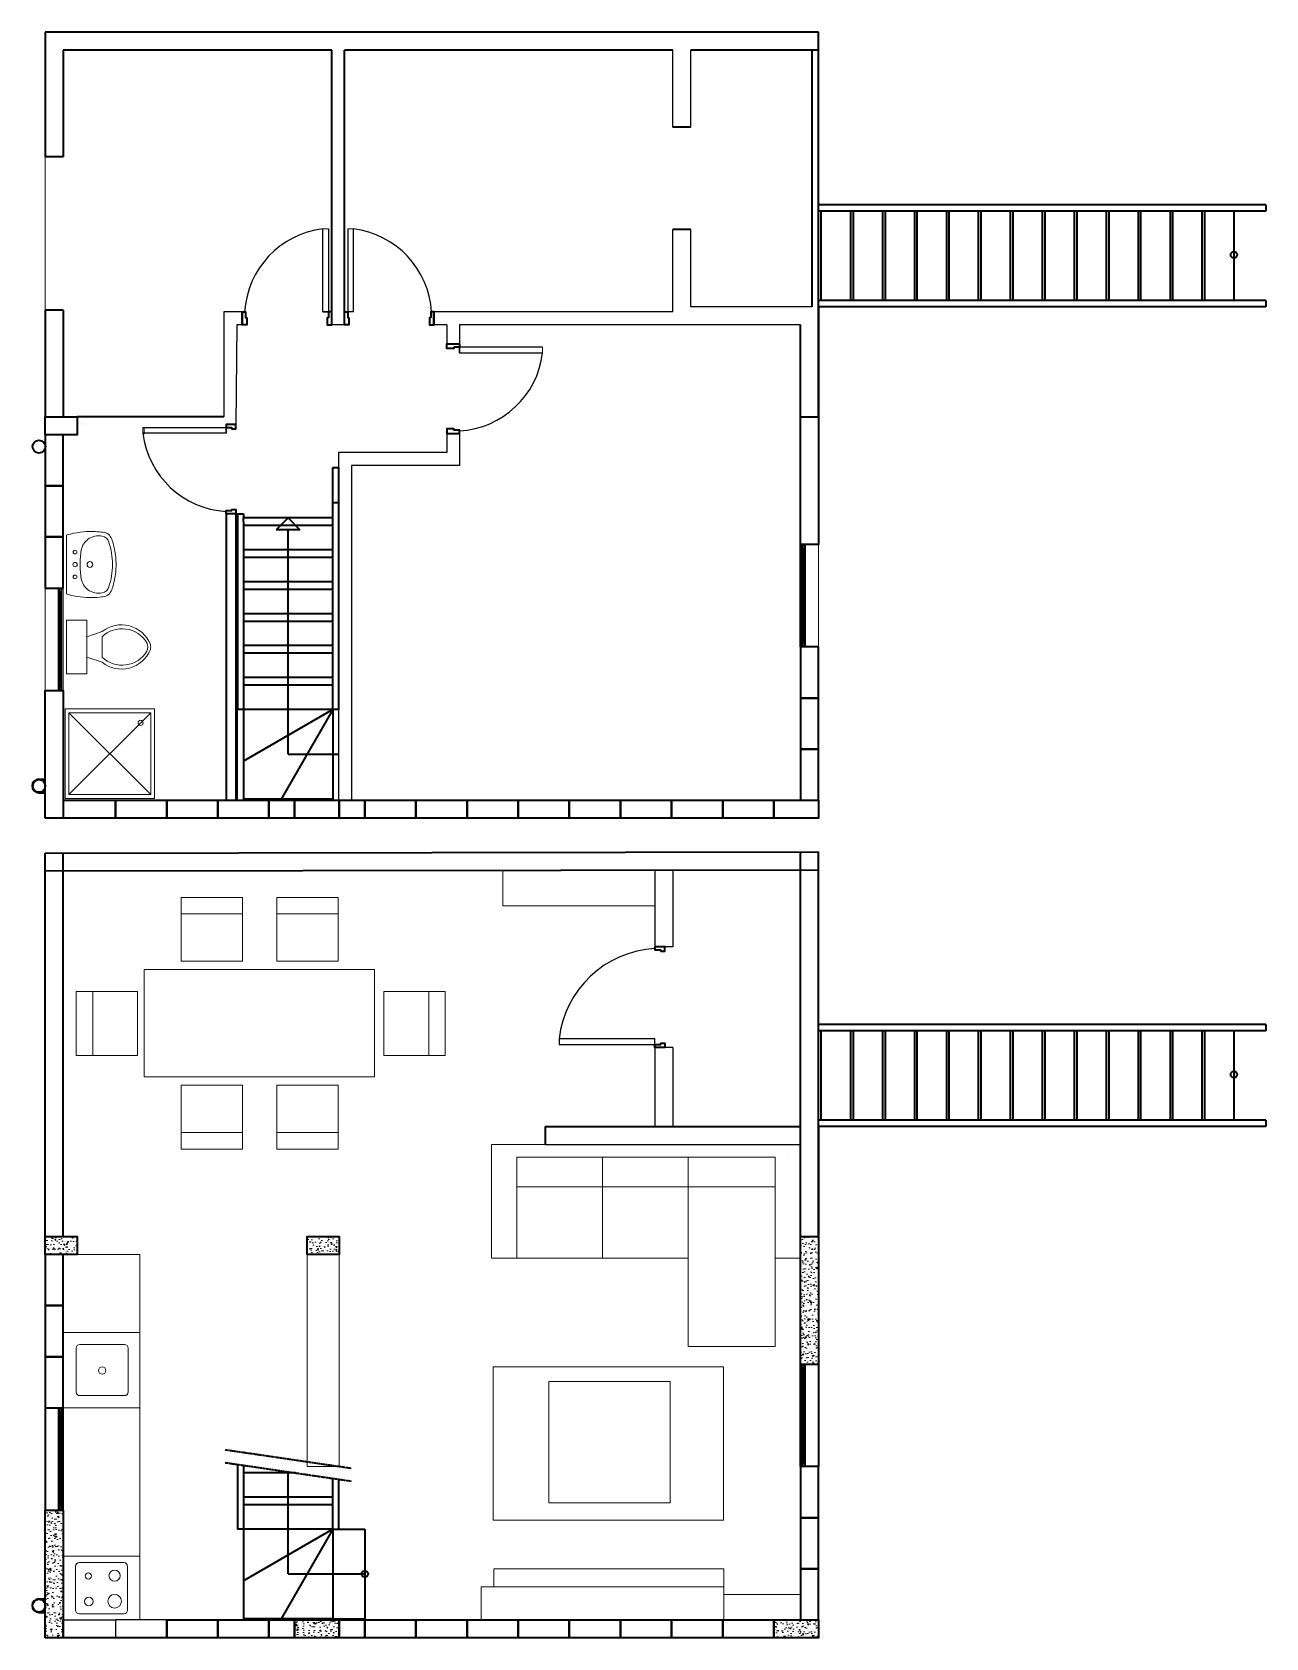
# Model space of a CAD drawing. Header units: inches. Extents: x -12916 to -2478, y -355 to 4961.
# Drawn here: x -3455 to -2490, y 2515 to 3772 of the extents above; entities that cross this region are included whole.
import ezdxf

# ---------------------------------------------------------------- set-up
doc = ezdxf.new("R2010")
doc.units = ezdxf.units.IN
doc.header["$MEASUREMENT"] = 0
doc.linetypes.add('HIDDEN', pattern=[0.375, 0.25, -0.125])
for name, color, linetype, lineweight in [('A-DOOR-FULL', 4, 'Continuous', 25), ('A-ELEV-PATT', 8, 'Continuous', 18), ('A-FLOR-LEVL', 7, 'Continuous', 35), ('A-FLOR-PATT', 8, 'Continuous', 18), ('A-FURN', 8, 'Continuous', 18), ('A-GLAZ-FULL', 4, 'Continuous', 25), ('A-WALL-FULL', 7, 'Continuous', 35), ('Muri', 7, 'Continuous', 25)]:
    doc.layers.add(name, color=color, linetype=linetype, lineweight=lineweight)
pattern_1 = [(140, (-11554.812, 5856.8), (0.796954, 9.1092334), [0.9525, -10.4775]), (85, (-11554.812, 5856.8), (-9.552832, -1.762141), [0.762, -8.382]), (190.451, (-11554.745, 5857.559), (-8.755834, 7.347125), [0.8095, -8.9045]), (136.1842, (-11557.352, 5856.8), (2.102116, 13.553952), [1.42875, -15.71625]), (186.6356, (-11557.176, 5857.929), (-12.371278, 11.870212), [1.21425, -13.35675]), (81.184, (-11557.352, 5856.8), (-12.371256, 11.87023), [1.143, -12.573]), (111, (-11556.717, 5858.07), (5.113276, 7.580744), [0.9525, -10.4775]), (56, (-11556.717, 5858.07), (-9.209398, 3.090101), [0.762, -8.382]), (161.4514, (-11556.2905, 5858.7015), (-4.096143, 10.6708245), [0.8095, -8.9045]), (127.5, (-11554.8116, 5856.7998), (-4.227752, 0.1544302), [0, -8.2804, 0, -8.509, 0, -8.41375]), (97.5, (-11554.8116, 5856.8), (-5.0090287, 3.3409831), [0, -4.8514, 0, -8.0899, 0, -3.20675]), (57.5, (-11554.8116, 5853.9677), (0.2864372, 6.7795298), [0, -3.175, 0, -9.906, 0, -13.1445]), (47.5, (-11554.8116, 5852.698), (-1.2713246, 7.406459), [0, -4.1275, 0, -6.5786, 0, -9.3345])]

msp = doc.modelspace()

# ---------------------------------------------------------------- hatches: boundary and pattern name
at = {"layer": 'A-FLOR-PATT'}
for points in [[(-2850.346, 3369.129), (-2850.096, 3369.129), (-2850.096, 3370.796), (-2852.721, 3370.796), (-2852.721, 3369.129), (-2852.471, 3369.129), (-2852.471, 3370.546), (-2850.346, 3370.546)], [(-3434.096, 3334.973), (-3434.346, 3334.973), (-3434.346, 3336.64), (-3431.721, 3336.64), (-3431.721, 3334.973), (-3431.971, 3334.973), (-3431.971, 3336.39), (-3434.096, 3336.39)], [(-3434.346, 3336.634), (-3431.721, 3336.634), (-3431.721, 3334.968), (-3431.971, 3334.968), (-3431.971, 3336.384), (-3434.096, 3336.384), (-3434.096, 3334.968), (-3434.346, 3334.968)], [(-3434.346, 3336.634), (-3431.721, 3336.634), (-3431.721, 3334.968), (-3431.971, 3334.968), (-3431.971, 3336.384), (-3434.096, 3336.384), (-3434.096, 3334.968), (-3434.346, 3334.968)], [(-3434.346, 3336.634), (-3431.721, 3336.634), (-3431.721, 3334.968), (-3431.971, 3334.968), (-3431.971, 3336.384), (-3434.096, 3336.384), (-3434.096, 3334.968), (-3434.346, 3334.968)], [(-2850.346, 3292.306), (-2850.096, 3292.306), (-2850.096, 3290.64), (-2852.721, 3290.64), (-2852.721, 3292.306), (-2852.471, 3292.306), (-2852.471, 3290.89), (-2850.346, 3290.89)], [(-3434.096, 3258.25), (-3434.346, 3258.25), (-3434.346, 3256.584), (-3431.721, 3256.584), (-3431.721, 3258.25), (-3431.971, 3258.25), (-3431.971, 3256.834), (-3434.096, 3256.834)], [(-3434.346, 3256.584), (-3431.721, 3256.584), (-3431.721, 3258.25), (-3431.971, 3258.25), (-3431.971, 3256.834), (-3434.096, 3256.834), (-3434.096, 3258.25), (-3434.346, 3258.25)], [(-3434.346, 3256.584), (-3431.721, 3256.584), (-3431.721, 3258.25), (-3431.971, 3258.25), (-3431.971, 3256.834), (-3434.096, 3256.834), (-3434.096, 3258.25), (-3434.346, 3258.25)], [(-3434.346, 3256.584), (-3431.721, 3256.584), (-3431.721, 3258.25), (-3431.971, 3258.25), (-3431.971, 3256.834), (-3434.096, 3256.834), (-3434.096, 3258.25), (-3434.346, 3258.25)], [(-2850.346, 2727.831), (-2850.096, 2727.831), (-2850.096, 2729.498), (-2852.721, 2729.498), (-2852.721, 2727.831), (-2852.471, 2727.831), (-2852.471, 2729.248), (-2850.346, 2729.248)], [(-3434.096, 2693.675), (-3434.346, 2693.675), (-3434.346, 2695.342), (-3431.721, 2695.342), (-3431.721, 2693.675), (-3431.971, 2693.675), (-3431.971, 2695.092), (-3434.096, 2695.092)], [(-3434.346, 2695.337), (-3431.721, 2695.337), (-3431.721, 2693.67), (-3431.971, 2693.67), (-3431.971, 2695.087), (-3434.096, 2695.087), (-3434.096, 2693.67), (-3434.346, 2693.67)], [(-3434.346, 2695.337), (-3431.721, 2695.337), (-3431.721, 2693.67), (-3431.971, 2693.67), (-3431.971, 2695.087), (-3434.096, 2695.087), (-3434.096, 2693.67), (-3434.346, 2693.67)], [(-3434.346, 2695.337), (-3431.721, 2695.337), (-3431.721, 2693.67), (-3431.971, 2693.67), (-3431.971, 2695.087), (-3434.096, 2695.087), (-3434.096, 2693.67), (-3434.346, 2693.67)], [(-2850.346, 2651.009), (-2850.096, 2651.009), (-2850.096, 2649.342), (-2852.721, 2649.342), (-2852.721, 2651.009), (-2852.471, 2651.009), (-2852.471, 2649.592), (-2850.346, 2649.592)], [(-3434.346, 2615.286), (-3431.721, 2615.286), (-3431.721, 2616.952), (-3431.971, 2616.952), (-3431.971, 2615.536), (-3434.096, 2615.536), (-3434.096, 2616.952), (-3434.346, 2616.952)], [(-3434.346, 2615.286), (-3431.721, 2615.286), (-3431.721, 2616.952), (-3431.971, 2616.952), (-3431.971, 2615.536), (-3434.096, 2615.536), (-3434.096, 2616.952), (-3434.346, 2616.952)], [(-3434.346, 2615.286), (-3431.721, 2615.286), (-3431.721, 2616.952), (-3431.971, 2616.952), (-3431.971, 2615.536), (-3434.096, 2615.536), (-3434.096, 2616.952), (-3434.346, 2616.952)], [(-3434.096, 2616.952), (-3434.346, 2616.952), (-3434.346, 2615.286), (-3431.721, 2615.286), (-3431.721, 2616.952), (-3431.971, 2616.952), (-3431.971, 2615.536), (-3434.096, 2615.536)]]:
    msp.add_hatch(color=256, dxfattribs=at).paths.add_polyline_path(points)
h = msp.add_hatch(dxfattribs=at)
h.set_pattern_fill('AR-CONC', color=256, scale=0.05, angle=90, style=0)
h.set_pattern_definition([(140, (-11554.812, 5856.3), (0.796954, 9.1092334), [0.9525, -10.4775]), (85, (-11554.812, 5856.3), (-9.552832, -1.762141), [0.762, -8.382]), (190.451, (-11554.745, 5857.059), (-8.755834, 7.347125), [0.8095, -8.9045]), (136.1842, (-11557.352, 5856.3), (2.102116, 13.553952), [1.42875, -15.71625]), (186.6356, (-11557.176, 5857.429), (-12.371278, 11.870212), [1.21425, -13.35675]), (81.184, (-11557.352, 5856.3), (-12.371256, 11.87023), [1.143, -12.573]), (111, (-11556.717, 5857.57), (5.113276, 7.580744), [0.9525, -10.4775]), (56, (-11556.717, 5857.57), (-9.209398, 3.090101), [0.762, -8.382]), (161.4514, (-11556.2905, 5858.2015), (-4.096143, 10.6708245), [0.8095, -8.9045]), (127.5, (-11554.8116, 5856.2998), (-4.227752, 0.1544302), [0, -8.2804, 0, -8.509, 0, -8.41375]), (97.5, (-11554.8116, 5856.3), (-5.0090287, 3.3409831), [0, -4.8514, 0, -8.0899, 0, -3.20675]), (57.5, (-11554.8116, 5853.4677), (0.2864372, 6.7795298), [0, -3.175, 0, -9.906, 0, -13.1445]), (47.5, (-11554.8116, 5852.198), (-1.2713246, 7.406459), [0, -4.1275, 0, -6.5786, 0, -9.3345])])
h.paths.add_polyline_path([(-3444.721, 2829.342), (-3444.721, 2815.342), (-3419.721, 2815.342), (-3419.721, 2829.342)])
h = msp.add_hatch(dxfattribs=at)
h.set_pattern_fill('AR-CONC', color=256, scale=0.05, angle=90, style=0)
h.set_pattern_definition([(140, (-11554.812, 5856.3), (0.796954, 9.1092334), [0.9525, -10.4775]), (85, (-11554.812, 5856.3), (-9.552832, -1.762141), [0.762, -8.382]), (190.451, (-11554.745, 5857.059), (-8.755834, 7.347125), [0.8095, -8.9045]), (136.1842, (-11557.352, 5856.3), (2.102116, 13.553952), [1.42875, -15.71625]), (186.6356, (-11557.176, 5857.429), (-12.371278, 11.870212), [1.21425, -13.35675]), (81.184, (-11557.352, 5856.3), (-12.371256, 11.87023), [1.143, -12.573]), (111, (-11556.717, 5857.57), (5.113276, 7.580744), [0.9525, -10.4775]), (56, (-11556.717, 5857.57), (-9.209398, 3.090101), [0.762, -8.382]), (161.4514, (-11556.2905, 5858.2015), (-4.096143, 10.6708245), [0.8095, -8.9045]), (127.5, (-11554.8116, 5856.2998), (-4.227752, 0.1544302), [0, -8.2804, 0, -8.509, 0, -8.41375]), (97.5, (-11554.8116, 5856.3), (-5.0090287, 3.3409831), [0, -4.8514, 0, -8.0899, 0, -3.20675]), (57.5, (-11554.8116, 5853.4677), (0.2864372, 6.7795298), [0, -3.175, 0, -9.906, 0, -13.1445]), (47.5, (-11554.8116, 5852.198), (-1.2713246, 7.406459), [0, -4.1275, 0, -6.5786, 0, -9.3345])])
h.paths.add_polyline_path([(-3239.721, 2829.342), (-3239.721, 2815.342), (-3214.721, 2815.342), (-3214.721, 2829.342)])
h = msp.add_hatch(dxfattribs=at)
h.set_pattern_fill('AR-CONC', color=256, scale=0.05, angle=90, style=0)
h.set_pattern_definition([(140, (-11554.812, 6075.8), (0.796954, 9.1092334), [0.9525, -10.4775]), (85, (-11554.812, 6075.8), (-9.552832, -1.762141), [0.762, -8.382]), (190.451, (-11554.745, 6076.559), (-8.755834, 7.347125), [0.8095, -8.9045]), (136.1842, (-11557.352, 6075.8), (2.102116, 13.553952), [1.42875, -15.71625]), (186.6356, (-11557.176, 6076.929), (-12.371278, 11.870212), [1.21425, -13.35675]), (81.184, (-11557.352, 6075.8), (-12.371256, 11.87023), [1.143, -12.573]), (111, (-11556.717, 6077.07), (5.113276, 7.580744), [0.9525, -10.4775]), (56, (-11556.717, 6077.07), (-9.209398, 3.090101), [0.762, -8.382]), (161.4514, (-11556.2905, 6077.7015), (-4.096143, 10.6708245), [0.8095, -8.9045]), (127.5, (-11554.8116, 6075.7998), (-4.227752, 0.1544302), [0, -8.2804, 0, -8.509, 0, -8.41375]), (97.5, (-11554.8116, 6075.8), (-5.0090287, 3.3409831), [0, -4.8514, 0, -8.0899, 0, -3.20675]), (57.5, (-11554.8116, 6072.9677), (0.2864372, 6.7795298), [0, -3.175, 0, -9.906, 0, -13.1445]), (47.5, (-11554.8116, 6071.698), (-1.2713246, 7.406459), [0, -4.1275, 0, -6.5786, 0, -9.3345])])
h.paths.add_polyline_path([(-2853.721, 2729.342), (-2839.721, 2729.342), (-2839.721, 2829.342), (-2853.721, 2829.342)])
h = msp.add_hatch(dxfattribs=at)
h.set_pattern_fill('AR-CONC', color=256, scale=0.05, angle=90, style=0)
h.set_pattern_definition(pattern_1)
h.paths.add_polyline_path([(-3444.721, 2515.342), (-3430.721, 2515.342), (-3430.721, 2615.342), (-3444.291, 2615.342, 0.36681467), (-3443.721, 2612.204), (-3444.039, 2611.818, -0.08957843), (-3444.721, 2612.621)])
h = msp.add_hatch(dxfattribs=at)
h.set_pattern_fill('AR-CONC', color=256, scale=0.05, angle=90, style=0)
h.set_pattern_definition(pattern_1)
h.paths.add_polyline_path([(-3249.721, 2529.342), (-3249.721, 2515.342), (-3214.721, 2515.342), (-3214.721, 2529.342)])
h = msp.add_hatch(dxfattribs=at)
h.set_pattern_fill('AR-CONC', color=256, scale=0.05, angle=90, style=0)
h.set_pattern_definition(pattern_1)
h.paths.add_polyline_path([(-2839.721, 2515.342), (-2839.721, 2529.342), (-2874.721, 2529.342), (-2874.721, 2515.342)])

# ---------------------------------------------------------------- linework, layer by layer
for p, q in [((-2953.713, 3697.171), (-2953.713, 3757.64)), ((-2939.713, 3697.171), (-2939.713, 3757.64)), ((-2953.713, 3552.703), (-2953.713, 3617.171)), ((-2939.713, 3556.703), (-2939.713, 3617.171)), ((-2844.721, 3556.703), (-2939.713, 3556.703)), ((-3304.921, 3552.703), (-3304.921, 3470.652)), ((-3288.121, 3552.703), (-3304.921, 3552.703)), ((-3220.621, 3552.703), (-3227.621, 3552.703)), ((-3203.621, 3552.703), (-3210.621, 3552.703)), ((-2953.713, 3552.703), (-3143.121, 3552.703)), ((-3294.921, 3542.703), (-3295.621, 3464.752)), ((-3290.621, 3542.703), (-3294.921, 3542.703)), ((-3210.621, 3542.703), (-3220.621, 3542.703)), ((-3130.621, 3542.703), (-3140.621, 3542.703)), ((-3130.621, 3542.703), (-3130.621, 3527.703)), ((-2853.721, 3542.703), (-3120.621, 3542.703)), ((-3120.621, 3542.703), (-3120.621, 3525.203)), ((-3120.621, 3527.703), (-3130.621, 3527.703)), ((-3120.621, 3457.703), (-3130.621, 3457.703)), ((-3130.621, 3457.703), (-3130.621, 3442.703)), ((-3120.621, 3460.203), (-3120.621, 3432.703)), ((-3130.621, 3442.703), (-3215.221, 3442.703)), ((-3215.221, 3442.703), (-3215.221, 3170.64)), ((-3205.221, 3432.703), (-3205.221, 3170.64)), ((-3120.621, 3432.703), (-3205.221, 3432.703)), ((-2967.713, 3116.153), (-2967.713, 3056.121)), ((-2953.713, 3116.143), (-2953.713, 3056.121)), ((-2953.713, 3056.121), (-2960.013, 3056.121)), ((-2967.713, 2977.121), (-2967.713, 2915.323)), ((-2953.713, 2977.121), (-2960.013, 2977.121)), ((-2953.713, 2977.121), (-2953.713, 2915.319)), ((-3053.721, 2901.319), (-2853.721, 2901.319))]:
    msp.add_line(p, q)
at = {"layer": 'A-DOOR-FULL'}
for p, q in [((-3227.621, 3552.703), (-3227.621, 3617.703)), ((-3223.121, 3617.703), (-3223.121, 3552.703)), ((-3208.121, 3617.703), (-3208.121, 3552.703)), ((-3203.621, 3552.703), (-3203.621, 3617.703)), ((-3223.121, 3552.703), (-3227.621, 3552.703)), ((-3227.621, 3552.703), (-3223.121, 3552.703)), ((-3120.621, 3525.203), (-3120.621, 3520.703)), ((-3120.621, 3520.703), (-3120.621, 3525.203)), ((-3055.621, 3525.203), (-3120.621, 3525.203)), ((-3120.621, 3520.703), (-3055.621, 3520.703)), ((-3368.321, 3462.252), (-3303.321, 3462.252)), ((-3303.321, 3457.752), (-3368.321, 3457.752)), ((-3303.321, 3462.252), (-3303.321, 3457.752)), ((-3303.321, 3457.752), (-3303.321, 3462.252))]:
    msp.add_line(p, q, dxfattribs=at)
msp.add_lwpolyline([(-3042.713, 2979.621), (-2967.713, 2979.621), (-2967.713, 2984.121), (-3042.713, 2984.121)], close=True, dxfattribs=at)
for centre, radius, start, end in [((-3219.217, 3548.586), 69.626, 96.932779, 176.610161), ((-3212.026, 3548.586), 69.626, 3.389839, 83.067221), ((-3124.738, 3529.107), 69.626, 273.38984, 353.067221), ((-3299.204, 3466.156), 69.626, 186.932779, 266.610161), ((-2963.405, 2974.894), 79.844, 93.093328, 173.363733)]:
    msp.add_arc(centre, radius, start, end, dxfattribs=at)
at = {"layer": 'A-ELEV-PATT'}
for p, q in [((-3444.721, 3554.14), (-3444.721, 3674.14)), ((-2839.721, 3370.64), (-2839.721, 3290.64)), ((-3444.721, 3336.64), (-3444.721, 3256.64)), ((-3430.721, 3256.64), (-3430.721, 3336.64))]:
    msp.add_line(p, q, dxfattribs=at)
at = {"layer": 'A-FLOR-LEVL'}
for p, q in [((-2489.721, 3636.64), (-2839.721, 3636.64)), ((-2489.721, 3631.64), (-2839.721, 3631.64)), ((-2837.721, 3561.64), (-2837.721, 3631.64)), ((-2814.721, 3631.64), (-2814.721, 3561.64)), ((-2812.721, 3631.64), (-2812.721, 3561.64)), ((-2789.721, 3631.64), (-2789.721, 3561.64)), ((-2787.721, 3631.64), (-2787.721, 3561.64)), ((-2764.721, 3631.64), (-2764.721, 3561.64)), ((-2762.72, 3631.64), (-2762.72, 3561.64)), ((-2739.72, 3631.64), (-2739.72, 3561.64)), ((-2737.72, 3631.64), (-2737.72, 3561.64)), ((-2714.72, 3631.64), (-2714.72, 3561.64)), ((-2712.72, 3631.64), (-2712.72, 3561.64)), ((-2689.72, 3631.64), (-2689.72, 3561.64)), ((-2687.72, 3631.64), (-2687.72, 3561.64)), ((-2664.72, 3631.64), (-2664.72, 3561.64)), ((-2662.719, 3631.64), (-2662.719, 3561.64)), ((-2639.719, 3631.64), (-2639.719, 3561.64)), ((-2637.719, 3631.64), (-2637.719, 3561.64)), ((-2614.719, 3631.64), (-2614.719, 3561.64)), ((-2612.719, 3631.64), (-2612.719, 3561.64)), ((-2589.719, 3631.64), (-2589.719, 3561.64)), ((-2587.718, 3631.64), (-2587.718, 3561.64)), ((-2564.718, 3631.64), (-2564.718, 3561.64)), ((-2562.718, 3631.64), (-2562.718, 3561.64)), ((-2562.718, 3631.64), (-2562.718, 3561.64)), ((-2539.718, 3631.64), (-2539.718, 3561.64)), ((-2537.721, 3631.64), (-2537.721, 3561.64)), ((-2514.721, 3631.64), (-2514.721, 3561.64)), ((-2489.721, 3636.64), (-2489.721, 3631.64)), ((-2489.721, 3561.64), (-2839.721, 3561.64)), ((-2839.721, 3556.64), (-2839.721, 3471.64)), ((-2489.721, 3556.64), (-2839.721, 3556.64)), ((-2839.721, 3556.64), (-2839.721, 3471.64)), ((-2489.721, 3561.64), (-2489.721, 3556.64)), ((-2839.721, 3551.64), (-2839.721, 3470.64)), ((-2839.721, 3551.64), (-2839.721, 3471.64)), ((-3219.721, 3241.64), (-3219.721, 3430.979)), ((-3219.721, 3430.979), (-3215.221, 3430.979)), ((-3215.221, 3430.979), (-3215.221, 3241.64)), ((-3294.221, 3394.752), (-3294.221, 3241.64)), ((-3215.221, 3403.26), (-3219.721, 3403.26)), ((-3289.721, 3388.621), (-3289.721, 3391.64)), ((-3219.721, 3391.64), (-3289.721, 3391.64)), ((-3289.721, 3388.621), (-3289.721, 3241.64)), ((-3219.721, 3385.64), (-3289.721, 3385.64)), ((-3254.721, 3391.64), (-3264.008, 3382.353)), ((-3245.435, 3382.353), (-3264.008, 3382.353)), ((-3254.721, 3391.64), (-3245.435, 3382.353)), ((-3254.721, 3206.64), (-3254.721, 3382.353)), ((-2853.721, 3290.64), (-2853.721, 3370.64)), ((-3219.721, 3366.64), (-3289.721, 3366.64)), ((-3219.721, 3360.64), (-3289.721, 3360.64)), ((-3219.721, 3341.64), (-3289.721, 3341.64)), ((-3219.721, 3335.64), (-3289.721, 3335.64)), ((-3219.721, 3316.64), (-3289.721, 3316.64)), ((-3219.721, 3310.64), (-3289.721, 3310.64)), ((-3219.721, 3291.64), (-3289.721, 3291.64)), ((-3219.721, 3285.64), (-3289.721, 3285.64)), ((-3219.721, 3266.64), (-3289.721, 3266.64)), ((-3219.721, 3260.64), (-3289.721, 3260.64)), ((-3289.721, 3241.64), (-3294.221, 3241.64)), ((-3289.721, 3241.64), (-3294.221, 3241.64)), ((-3289.721, 3241.64), (-3289.721, 3201.225)), ((-3219.721, 3241.64), (-3289.721, 3201.225)), ((-3215.221, 3241.64), (-3289.721, 3241.64)), ((-3219.721, 3241.64), (-3260.136, 3171.64)), ((-3219.721, 3241.64), (-3219.721, 3171.64)), ((-3254.721, 3206.64), (-3215.221, 3206.64)), ((-3289.721, 3201.225), (-3289.721, 3171.64)), ((-3260.136, 3171.64), (-3289.721, 3171.64)), ((-3260.136, 3171.64), (-3289.721, 3171.64)), ((-3219.721, 3171.64), (-3260.136, 3171.64)), ((-3219.721, 3171.64), (-3260.136, 3171.64)), ((-2489.721, 2995.319), (-2839.721, 2995.319)), ((-2489.721, 2990.319), (-2839.721, 2990.319)), ((-2837.721, 2920.319), (-2837.721, 2990.319)), ((-2837.721, 2920.319), (-2837.721, 2990.319)), ((-2814.721, 2990.319), (-2814.721, 2920.319)), ((-2814.721, 2990.319), (-2814.721, 2920.319)), ((-2812.721, 2990.319), (-2812.721, 2920.319)), ((-2812.721, 2990.319), (-2812.721, 2920.319)), ((-2789.721, 2990.319), (-2789.721, 2920.319)), ((-2789.721, 2990.319), (-2789.721, 2920.319)), ((-2787.721, 2990.319), (-2787.721, 2920.319)), ((-2787.721, 2990.319), (-2787.721, 2920.319)), ((-2764.721, 2990.319), (-2764.721, 2920.319)), ((-2764.721, 2990.319), (-2764.721, 2920.319)), ((-2762.72, 2990.319), (-2762.72, 2920.319)), ((-2762.72, 2990.319), (-2762.72, 2920.319)), ((-2739.72, 2990.319), (-2739.72, 2920.319)), ((-2739.72, 2990.319), (-2739.72, 2920.319)), ((-2737.72, 2990.319), (-2737.72, 2920.319)), ((-2737.72, 2990.319), (-2737.72, 2920.319)), ((-2714.72, 2990.319), (-2714.72, 2920.319)), ((-2714.72, 2990.319), (-2714.72, 2920.319)), ((-2712.72, 2990.319), (-2712.72, 2920.319)), ((-2712.72, 2990.319), (-2712.72, 2920.319)), ((-2689.72, 2990.319), (-2689.72, 2920.319)), ((-2689.72, 2990.319), (-2689.72, 2920.319)), ((-2687.72, 2990.319), (-2687.72, 2920.319)), ((-2687.72, 2990.319), (-2687.72, 2920.319)), ((-2664.72, 2990.319), (-2664.72, 2920.319)), ((-2664.72, 2990.319), (-2664.72, 2920.319)), ((-2662.719, 2990.319), (-2662.719, 2920.319)), ((-2662.719, 2990.319), (-2662.719, 2920.319)), ((-2639.719, 2990.319), (-2639.719, 2920.319)), ((-2639.719, 2990.319), (-2639.719, 2920.319)), ((-2637.719, 2990.319), (-2637.719, 2920.319)), ((-2637.719, 2990.319), (-2637.719, 2920.319)), ((-2614.719, 2990.319), (-2614.719, 2920.319)), ((-2614.719, 2990.319), (-2614.719, 2920.319)), ((-2612.719, 2990.319), (-2612.719, 2920.319)), ((-2589.719, 2990.319), (-2589.719, 2920.319)), ((-2589.719, 2990.319), (-2589.719, 2920.319)), ((-2587.718, 2990.319), (-2587.718, 2920.319)), ((-2564.718, 2990.319), (-2564.718, 2920.319)), ((-2562.718, 2990.319), (-2562.718, 2920.319)), ((-2562.718, 2990.319), (-2562.718, 2920.319)), ((-2562.718, 2990.319), (-2562.718, 2920.319)), ((-2562.718, 2990.319), (-2562.718, 2920.319)), ((-2539.718, 2990.319), (-2539.718, 2920.319)), ((-2539.718, 2990.319), (-2539.718, 2920.319)), ((-2537.721, 2990.319), (-2537.721, 2920.319)), ((-2537.721, 2990.319), (-2537.721, 2920.319)), ((-2514.721, 2990.319), (-2514.721, 2920.319)), ((-2489.721, 2995.319), (-2489.721, 2990.319)), ((-2489.721, 2920.319), (-2839.721, 2920.319)), ((-2839.721, 2915.342), (-2839.721, 2830.342)), ((-2489.721, 2915.319), (-2839.721, 2915.319)), ((-2489.721, 2920.319), (-2489.721, 2915.319)), ((-2489.721, 2920.319), (-2489.721, 2915.319)), ((-2839.721, 2910.342), (-2839.721, 2830.342)), ((-3248.97, 2644.42), (-3289.721, 2644.42)), ((-3254.721, 2565.342), (-3254.721, 2645.263)), ((-3219.721, 2625.42), (-3289.721, 2625.42)), ((-3219.721, 2619.342), (-3289.721, 2619.342)), ((-3219.721, 2600.342), (-3289.721, 2600.342)), ((-3289.721, 2600.342), (-3289.721, 2559.927)), ((-3219.721, 2600.342), (-3289.721, 2559.927)), ((-3219.721, 2600.342), (-3260.136, 2530.342)), ((-3219.721, 2600.342), (-3219.721, 2530.342)), ((-3254.721, 2565.342), (-3194.721, 2565.342)), ((-3289.721, 2559.927), (-3289.721, 2530.342)), ((-3285.221, 2530.342), (-3289.721, 2530.342)), ((-3260.136, 2530.342), (-3289.721, 2530.342)), ((-3219.721, 2530.342), (-3260.136, 2530.342))]:
    msp.add_line(p, q, dxfattribs=at)
msp.add_lwpolyline([(-3294.721, 3394.752), (-3294.721, 3170.64)], dxfattribs=at)
for centre in [(-2514.721, 3597.444), (-2514.721, 2956.123), (-3194.721, 2565.342)]:
    msp.add_circle(centre, 2.5, dxfattribs=at)
at = {"layer": 'A-FURN'}
for p, q in [((-3228.321, 3617.703), (-3223.821, 3617.703)), ((-3227.621, 3617.703), (-3223.121, 3617.703)), ((-3208.121, 3617.703), (-3203.121, 3617.703)), ((-3055.621, 3520.703), (-3055.621, 3525.203)), ((-3055.621, 3520.003), (-3055.621, 3524.503)), ((-3368.321, 3457.752), (-3368.321, 3462.252)), ((-3367.421, 3457.052), (-3367.421, 3461.552)), ((-3428.242, 3332.832), (-3428.242, 3377.377)), ((-3412.242, 3298.594), (-3400.242, 3302.594)), ((-3400.242, 3298.594), (-3400.242, 3282.594)), ((-3412.242, 3282.594), (-3400.242, 3278.594)), ((-3426.221, 3239.14), (-3362.221, 3175.14)), ((-3362.221, 3239.14), (-3426.221, 3175.14)), ((-3086.713, 3088.13), (-3086.713, 3116.13)), ((-2967.713, 3088.13), (-2967.713, 3116.13)), ((-3290.356, 3094.685), (-3338.356, 3094.685)), ((-3338.356, 3094.685), (-3338.356, 3044.685)), ((-3290.356, 3044.685), (-3290.356, 3094.685)), ((-3215.488, 3094.685), (-3263.488, 3094.685)), ((-3263.488, 3094.685), (-3263.488, 3044.685)), ((-3215.488, 3044.685), (-3215.488, 3094.685)), ((-3338.356, 3081.685), (-3290.356, 3081.685)), ((-3263.488, 3081.685), (-3215.488, 3081.685)), ((-2967.713, 3088.13), (-3086.713, 3088.13)), ((-3338.356, 3044.685), (-3290.356, 3044.685)), ((-3263.488, 3044.685), (-3215.488, 3044.685)), ((-3367.246, 3038.37), (-3187.246, 3038.37)), ((-3187.246, 2954.37), (-3187.246, 3038.37)), ((-3372.615, 3020.985), (-3420.615, 3020.985)), ((-3420.615, 3020.985), (-3420.615, 2970.985)), ((-3407.615, 2970.985), (-3407.615, 3020.985)), ((-3372.615, 2970.985), (-3372.615, 3020.985)), ((-3131.721, 3020.985), (-3179.721, 3020.985)), ((-3179.721, 3020.985), (-3179.721, 2970.985)), ((-3144.721, 3020.985), (-3144.721, 2970.985)), ((-3131.721, 2970.985), (-3131.721, 3020.985)), ((-3420.615, 2970.985), (-3372.615, 2970.985)), ((-3179.721, 2970.985), (-3131.721, 2970.985)), ((-3187.246, 2954.37), (-3367.246, 2954.37)), ((-3290.356, 2947.687), (-3338.356, 2947.687)), ((-3338.356, 2947.687), (-3338.356, 2910.687)), ((-3290.356, 2910.687), (-3290.356, 2947.687)), ((-3215.488, 2947.687), (-3263.488, 2947.687)), ((-3263.488, 2947.687), (-3263.488, 2897.687)), ((-3215.488, 2897.687), (-3215.488, 2947.687)), ((-3290.356, 2910.687), (-3338.356, 2910.687)), ((-3338.356, 2910.687), (-3338.356, 2897.687)), ((-3290.356, 2897.687), (-3290.356, 2910.687)), ((-3263.488, 2910.687), (-3215.488, 2910.687)), ((-3338.356, 2897.687), (-3290.356, 2897.687)), ((-3263.488, 2897.687), (-3215.488, 2897.687)), ((-3095.721, 2901.319), (-2853.721, 2901.319)), ((-3095.721, 2812.319), (-3095.721, 2901.319)), ((-3075.721, 2891.319), (-2873.721, 2891.319)), ((-3075.721, 2812.319), (-3075.721, 2891.319)), ((-3008.721, 2868.319), (-3008.721, 2891.319)), ((-2933.721, 2901.319), (-2993.721, 2901.319)), ((-2941.721, 2868.319), (-2941.721, 2891.319)), ((-2853.721, 2901.319), (-2933.721, 2901.319)), ((-2873.721, 2891.319), (-2873.721, 2743.319)), ((-2863.721, 2891.319), (-2863.721, 2891.319)), ((-2853.721, 2901.319), (-2853.721, 2743.319)), ((-2853.721, 2812.319), (-2853.721, 2901.319)), ((-3075.721, 2868.319), (-3008.721, 2868.319)), ((-3008.721, 2868.319), (-3008.721, 2812.319)), ((-3008.721, 2868.319), (-2941.721, 2868.319)), ((-2941.721, 2812.319), (-2941.721, 2868.319)), ((-2941.721, 2868.319), (-2873.721, 2868.319)), ((-3430.721, 2756.781), (-3430.721, 2815.342)), ((-3370.772, 2815.342), (-3430.721, 2815.342)), ((-3370.772, 2756.781), (-3370.772, 2815.342)), ((-3239.721, 2649.522), (-3239.721, 2815.342)), ((-3214.721, 2815.342), (-3214.721, 2649.522)), ((-3095.721, 2812.319), (-3075.721, 2812.319)), ((-3008.721, 2812.319), (-3075.721, 2812.319)), ((-3008.721, 2812.319), (-2941.721, 2812.319)), ((-2941.721, 2812.319), (-2941.721, 2743.319)), ((-2873.721, 2812.319), (-2853.721, 2812.319)), ((-3370.721, 2754.384), (-3430.721, 2754.384)), ((-3430.721, 2754.384), (-3370.772, 2754.384)), ((-2941.721, 2743.319), (-2873.721, 2743.319)), ((-3094.17, 2727.464), (-2914.17, 2727.464)), ((-3094.17, 2607.464), (-3094.17, 2727.464)), ((-2914.17, 2727.464), (-2914.17, 2607.464)), ((-3430.721, 2720.956), (-3430.721, 2623.781)), ((-3050.812, 2620.929), (-3050.812, 2715.929)), ((-3050.812, 2715.929), (-2955.812, 2715.929)), ((-2955.812, 2715.929), (-2955.812, 2620.929)), ((-3417.677, 2704.863), (-3382.768, 2704.863)), ((-3430.721, 2695.342), (-3370.721, 2695.342)), ((-3370.721, 2579.199), (-3370.721, 2695.342)), ((-3214.721, 2649.522), (-3239.721, 2649.522)), ((-3430.671, 2573.923), (-3430.721, 2623.781)), ((-2955.812, 2620.929), (-3050.812, 2620.929)), ((-2914.17, 2607.464), (-3094.17, 2607.464)), ((-2853.721, 2529.342), (-2853.721, 2589.342)), ((-3370.721, 2579.199), (-3430.721, 2579.199)), ((-3370.721, 2579.199), (-3370.671, 2529.342)), ((-3430.709, 2529.342), (-3430.671, 2573.923)), ((-3093.721, 2569.342), (-3093.721, 2555.342)), ((-3093.721, 2569.342), (-2913.721, 2569.342)), ((-2913.721, 2569.342), (-2913.721, 2529.342)), ((-3103.721, 2529.342), (-3103.721, 2555.342)), ((-3103.721, 2555.342), (-2913.721, 2555.342)), ((-2913.721, 2555.342), (-2913.721, 2529.342)), ((-2913.721, 2549.342), (-2853.721, 2549.342)), ((-2913.721, 2529.342), (-2913.721, 2549.342)), ((-2853.721, 2549.342), (-2853.721, 2529.342)), ((-3370.671, 2529.342), (-3430.721, 2529.342)), ((-3370.671, 2529.342), (-3430.671, 2529.342)), ((-3418.125, 2534.2), (-3383.216, 2534.2)), ((-2853.721, 2529.342), (-2913.721, 2529.342))]:
    msp.add_line(p, q, dxfattribs=at)
at = {"layer": 'A-FURN', "ltscale": 0.8}
msp.add_line((-3367.246, 3038.37), (-3367.246, 2954.37), dxfattribs=at)
at = {"layer": 'A-FURN'}
for points in [[(-3412.242, 3311.594), (-3428.242, 3311.594), (-3428.242, 3269.594), (-3412.242, 3269.594)], [(-3429.221, 3242.14), (-3429.221, 3172.14), (-3359.221, 3172.14), (-3359.221, 3242.14)], [(-3426.221, 3239.14), (-3426.221, 3175.14), (-3362.221, 3175.14), (-3362.221, 3239.14)]]:
    msp.add_lwpolyline(points, close=True, dxfattribs=at)
for points in [[(-3370.721, 2756.781), (-3370.721, 2695.342)], [(-3420.587, 2741.954), (-3420.587, 2707.772)], [(-3417.677, 2744.863), (-3382.768, 2744.863)], [(-3379.859, 2741.954), (-3379.859, 2707.772)], [(-3421.034, 2571.291), (-3421.034, 2537.109)], [(-3418.125, 2574.2), (-3383.216, 2574.2)], [(-3380.307, 2571.291), (-3380.307, 2537.109)]]:
    msp.add_lwpolyline(points, dxfattribs=at)
for centre, radius in [((-3421.439, 3355.104), 1.701), ((-3421.439, 3364.822), 1.458), ((-3409.778, 3355.104), 2.235), ((-3421.439, 3345.387), 1.458), ((-3370.14, 3231.222), 2), ((-3400.223, 2724.499), 2.909), ((-3411.069, 2563.801), 2.453), ((-3390.489, 2564.018), 4.408), ((-3410.667, 2543.839), 3.447), ((-3390.457, 2544.048), 5.342)]:
    msp.add_circle(centre, radius, dxfattribs=at)
for centre, radius, start, end in [((-3407.757, 3307.007), 74.013, 89.574838, 105.489735), ((-3411.897, 3293.348), 87.795, 82.73306, 86.938792), ((-3400.419, 3372.326), 8.12, 27.522663, 92.630258), ((-3427.316, 3377.428), 0.927, 102.963057, 183.151966), ((-3395.663, 3361.962), 21.358, 155.000669, 169.110678), ((-3403.33, 3363.934), 13.513, 126.198068, 148.533478), ((-3403.09, 3363.651), 13.883, 77.681277, 126.309669), ((-3400.879, 3371.288), 5.974, 13.302787, 82.776648), ((-3444.995, 3355.429), 52.821, 359.648243, 19.042491), ((-3434.305, 3358.828), 44.562, 10.639929, 22.774574), ((-3442.972, 3356.027), 53.609, 359.014431, 11.872643), ((-3335.787, 3354.695), 81.636, 172.042361, 179.712377), ((-3335.787, 3355.514), 81.636, 180.287623, 187.957639), ((-3444.995, 3354.78), 52.821, 340.957509, 0.351757), ((-3442.972, 3354.182), 53.609, 348.127357, 0.985569), ((-3401.043, 3346.963), 15.835, 190.004253, 209.269919), ((-3434.305, 3351.381), 44.562, 337.225426, 349.360071), ((-3427.316, 3332.781), 0.927, 176.848034, 257.036943), ((-3407.757, 3403.202), 74.013, 254.510265, 270.425162), ((-3403.33, 3346.275), 13.513, 211.466522, 233.801932), ((-3403.09, 3346.558), 13.883, 233.690331, 282.318723), ((-3411.897, 3416.861), 87.795, 273.061208, 277.26694), ((-3400.419, 3337.883), 8.12, 267.369742, 332.477337), ((-3400.879, 3338.921), 5.974, 277.223352, 346.697213), ((-3385.081, 3283.555), 24.338, 22.028433, 128.530706), ((-3384.607, 3282.194), 22.658, 31.053007, 133.632092), ((-3372.489, 3290.594), 8, 335.731825, 24.268174), ((-3370.242, 3290.594), 8, 344.860528, 15.139471), ((-3385.081, 3297.633), 24.338, 231.46911, 337.971435), ((-3384.607, 3298.994), 22.658, 226.367725, 328.946824), ((-3417.677, 2741.954), 2.909, 90, 180), ((-3382.768, 2741.954), 2.909, 0, 90), ((-3417.677, 2707.772), 2.909, 180, 270), ((-3382.768, 2707.772), 2.909, 270, 0), ((-3418.125, 2571.291), 2.909, 90, 180), ((-3383.216, 2571.291), 2.909, 0, 90), ((-3418.125, 2537.109), 2.909, 180, 270), ((-3383.216, 2537.109), 2.909, 270, 0)]:
    msp.add_arc(centre, radius, start, end, dxfattribs=at)
at = {"layer": 'A-GLAZ-FULL'}
for p, q in [((-2852.721, 3370.796), (-2852.721, 3290.64)), ((-2852.721, 3369.129), (-2852.471, 3369.129)), ((-2852.471, 3369.129), (-2852.471, 3370.546)), ((-2852.471, 3370.546), (-2850.346, 3370.546)), ((-2852.075, 3370.129), (-2850.742, 3370.129)), ((-2852.075, 3370.129), (-2852.075, 3367.213)), ((-2852.075, 3367.213), (-2851.659, 3367.213)), ((-2851.659, 3368.213), (-2851.659, 3293.228)), ((-2851.659, 3368.213), (-2851.159, 3368.213)), ((-2851.159, 3368.213), (-2851.159, 3293.228)), ((-2851.159, 3367.213), (-2850.742, 3367.213)), ((-2850.742, 3370.129), (-2850.742, 3367.213)), ((-2850.346, 3369.129), (-2850.096, 3369.129)), ((-2850.096, 3370.796), (-2850.096, 3290.64)), ((-2850.096, 3369.129), (-2850.096, 3370.796)), ((-3434.346, 3256.584), (-3434.346, 3336.64)), ((-3434.346, 3336.64), (-3431.721, 3336.64)), ((-3434.096, 3335.775), (-3434.346, 3335.775)), ((-3434.096, 3336.39), (-3431.971, 3336.39)), ((-3432.367, 3335.968), (-3433.7, 3335.968)), ((-3433.7, 3335.968), (-3433.7, 3333.051)), ((-3433.284, 3333.051), (-3433.7, 3333.051)), ((-3433.284, 3334.051), (-3432.784, 3334.051)), ((-3433.284, 3259.167), (-3433.284, 3334.051)), ((-3432.784, 3259.167), (-3432.784, 3334.051)), ((-3432.367, 3333.051), (-3432.784, 3333.051)), ((-3432.367, 3335.968), (-3432.367, 3333.051)), ((-3431.971, 3335.775), (-3431.971, 3336.39)), ((-3431.721, 3335.775), (-3431.971, 3335.775)), ((-3431.721, 3256.584), (-3431.721, 3335.775)), ((-2852.721, 3291.504), (-2852.471, 3291.504)), ((-2852.471, 3291.504), (-2852.471, 3290.89)), ((-2852.075, 3291.312), (-2852.075, 3294.228)), ((-2852.075, 3294.228), (-2851.659, 3294.228)), ((-2851.159, 3293.228), (-2851.659, 3293.228)), ((-2851.159, 3294.228), (-2850.742, 3294.228)), ((-2850.742, 3291.312), (-2850.742, 3294.228)), ((-2850.346, 3291.504), (-2850.096, 3291.504)), ((-2850.096, 3290.64), (-2852.721, 3290.64)), ((-2850.346, 3290.89), (-2852.471, 3290.89)), ((-2852.075, 3291.312), (-2850.742, 3291.312)), ((-3434.346, 3258.25), (-3434.346, 3256.584)), ((-3434.096, 3258.25), (-3434.346, 3258.25)), ((-3431.971, 3256.834), (-3434.096, 3256.834)), ((-3433.7, 3257.25), (-3433.7, 3260.167)), ((-3433.284, 3260.167), (-3433.7, 3260.167)), ((-3432.367, 3257.25), (-3433.7, 3257.25)), ((-3432.784, 3259.167), (-3433.284, 3259.167)), ((-3432.367, 3260.167), (-3432.784, 3260.167)), ((-3432.367, 3257.25), (-3432.367, 3260.167)), ((-3431.971, 3258.25), (-3431.971, 3256.834)), ((-3431.721, 3258.25), (-3431.971, 3258.25)), ((-2852.721, 2729.498), (-2852.721, 2649.342)), ((-2852.721, 2727.831), (-2852.471, 2727.831)), ((-2852.471, 2727.831), (-2852.471, 2729.248)), ((-2852.471, 2729.248), (-2850.346, 2729.248)), ((-2852.075, 2728.831), (-2850.742, 2728.831)), ((-2852.075, 2728.831), (-2852.075, 2725.915)), ((-2851.659, 2726.915), (-2851.659, 2651.93)), ((-2851.659, 2726.915), (-2851.159, 2726.915)), ((-2851.159, 2726.915), (-2851.159, 2651.93)), ((-2850.742, 2728.831), (-2850.742, 2725.915)), ((-2850.346, 2727.831), (-2850.096, 2727.831)), ((-2850.096, 2729.498), (-2850.096, 2649.342)), ((-2850.096, 2727.831), (-2850.096, 2729.498)), ((-2852.075, 2725.915), (-2851.659, 2725.915)), ((-2851.159, 2725.915), (-2850.742, 2725.915)), ((-3434.346, 2615.286), (-3434.346, 2695.342)), ((-3434.346, 2695.342), (-3431.721, 2695.342)), ((-3434.096, 2694.477), (-3434.346, 2694.477)), ((-3434.096, 2695.092), (-3431.971, 2695.092)), ((-3432.367, 2694.67), (-3433.7, 2694.67)), ((-3433.7, 2694.67), (-3433.7, 2691.753)), ((-3433.284, 2691.753), (-3433.7, 2691.753)), ((-3433.284, 2692.753), (-3432.784, 2692.753)), ((-3433.284, 2617.869), (-3433.284, 2692.753)), ((-3432.784, 2617.869), (-3432.784, 2692.753)), ((-3432.367, 2691.753), (-3432.784, 2691.753)), ((-3432.367, 2694.67), (-3432.367, 2691.753)), ((-3431.971, 2694.477), (-3431.971, 2695.092)), ((-3431.721, 2694.477), (-3431.971, 2694.477)), ((-3431.721, 2615.286), (-3431.721, 2694.477)), ((-2852.075, 2650.014), (-2852.075, 2652.93)), ((-2852.075, 2652.93), (-2851.659, 2652.93)), ((-2851.159, 2651.93), (-2851.659, 2651.93)), ((-2851.159, 2652.93), (-2850.742, 2652.93)), ((-2850.742, 2650.014), (-2850.742, 2652.93)), ((-2852.721, 2650.206), (-2852.471, 2650.206)), ((-2850.096, 2649.342), (-2852.721, 2649.342)), ((-2852.471, 2650.206), (-2852.471, 2649.592)), ((-2850.346, 2649.592), (-2852.471, 2649.592)), ((-2852.075, 2650.014), (-2850.742, 2650.014)), ((-2850.346, 2650.206), (-2850.096, 2650.206)), ((-3434.096, 2616.952), (-3434.346, 2616.952)), ((-3434.346, 2616.952), (-3434.346, 2615.286)), ((-3431.971, 2615.536), (-3434.096, 2615.536)), ((-3433.284, 2618.869), (-3433.7, 2618.869)), ((-3433.7, 2615.952), (-3433.7, 2618.869)), ((-3432.367, 2615.952), (-3433.7, 2615.952)), ((-3432.784, 2617.869), (-3433.284, 2617.869)), ((-3432.367, 2618.869), (-3432.784, 2618.869)), ((-3432.367, 2615.952), (-3432.367, 2618.869)), ((-3431.721, 2616.952), (-3431.971, 2616.952)), ((-3431.971, 2616.952), (-3431.971, 2615.536))]:
    msp.add_line(p, q, dxfattribs=at)
at = {"layer": 'A-WALL-FULL'}
for p, q in [((-2839.721, 3771.64), (-3444.721, 3771.64)), ((-3444.721, 3771.64), (-3444.721, 3674.14)), ((-2839.721, 3471.64), (-2839.721, 3771.64)), ((-3430.721, 3757.64), (-3430.721, 3674.14)), ((-3220.621, 3757.64), (-3430.721, 3757.64)), ((-3220.621, 3542.703), (-3220.621, 3757.64)), ((-2953.713, 3757.64), (-3210.621, 3757.64)), ((-3210.621, 3542.703), (-3210.621, 3757.64)), ((-2839.721, 3757.64), (-2939.713, 3757.64)), ((-2844.721, 3556.703), (-2844.721, 3757.64)), ((-2939.713, 3697.171), (-2953.713, 3697.171)), ((-3430.721, 3674.14), (-3444.721, 3674.14)), ((-2939.713, 3617.171), (-2953.713, 3617.171)), ((-3430.721, 3554.14), (-3444.721, 3554.14)), ((-3444.721, 3554.14), (-3444.721, 3470.64)), ((-3430.721, 3554.14), (-3430.721, 3470.64)), ((-3290.621, 3552.703), (-3290.621, 3542.703)), ((-3140.621, 3552.703), (-3140.621, 3542.703)), ((-2853.721, 3470.64), (-2853.721, 3542.703)), ((-3305.621, 3470.652), (-3419.721, 3470.652)), ((-3304.921, 3470.652), (-3419.721, 3470.652)), ((-3444.721, 3456.64), (-3444.721, 3416.64)), ((-3430.721, 3456.64), (-3444.721, 3456.64)), ((-3430.721, 3416.64), (-3430.721, 3456.64)), ((-3444.721, 3416.64), (-3430.721, 3416.64)), ((-3444.721, 3416.64), (-3444.721, 3376.64)), ((-3430.721, 3416.64), (-3444.721, 3416.64)), ((-3430.721, 3376.64), (-3430.721, 3416.64)), ((-3303.321, 3394.752), (-3303.321, 3170.64)), ((-3294.221, 3394.752), (-3289.721, 3394.752)), ((-3289.721, 3394.752), (-3289.721, 3391.64)), ((-3444.721, 3376.64), (-3430.721, 3376.64)), ((-3444.721, 3376.64), (-3444.721, 3336.64)), ((-3430.721, 3376.64), (-3444.721, 3376.64)), ((-3430.721, 3336.64), (-3430.721, 3376.64)), ((-3444.721, 3336.64), (-3430.721, 3336.64)), ((-2853.721, 3290.64), (-2853.721, 3250.64)), ((-2839.721, 3290.64), (-2853.721, 3290.64)), ((-2839.721, 3250.64), (-2839.721, 3290.64)), ((-2853.721, 3250.64), (-2839.721, 3250.64)), ((-2853.721, 3250.64), (-2853.721, 3210.64)), ((-2839.721, 3250.64), (-2853.721, 3250.64)), ((-2839.721, 3210.64), (-2839.721, 3250.64)), ((-2853.721, 3210.64), (-2853.721, 3170.64)), ((-2839.721, 3210.64), (-2853.721, 3210.64)), ((-2853.721, 3210.64), (-2839.721, 3210.64)), ((-2839.721, 3170.64), (-2839.721, 3210.64)), ((-3449.721, 3187.175), (-3444.721, 3187.175)), ((-3449.721, 3187.175), (-3444.721, 3187.175)), ((-3449.721, 3186.875), (-3444.721, 3186.875)), ((-3449.721, 3186.875), (-3444.721, 3186.875)), ((-3449.721, 3186.875), (-3444.721, 3186.875)), ((-3449.721, 3176.875), (-3444.721, 3176.875)), ((-3444.721, 3176.875), (-3449.721, 3176.875)), ((-3449.721, 3176.875), (-3444.721, 3176.875)), ((-3449.721, 3176.575), (-3444.721, 3176.575)), ((-3449.721, 3176.575), (-3444.721, 3176.575)), ((-3430.721, 3170.64), (-3389.721, 3170.64)), ((-3429.721, 3170.64), (-3389.721, 3170.64)), ((-3389.721, 3170.64), (-3389.721, 3156.64)), ((-3389.721, 3156.64), (-3389.721, 3170.64)), ((-3389.721, 3170.64), (-3349.721, 3170.64)), ((-3389.721, 3170.64), (-3389.721, 3156.64)), ((-3389.721, 3156.64), (-3389.721, 3170.64)), ((-3389.721, 3170.64), (-3349.721, 3170.64)), ((-3349.721, 3170.64), (-3349.721, 3156.64)), ((-3349.721, 3156.64), (-3349.721, 3170.64)), ((-3349.721, 3170.64), (-3309.721, 3170.64)), ((-3349.721, 3170.64), (-3349.721, 3156.64)), ((-3349.721, 3156.64), (-3349.721, 3170.64)), ((-3349.721, 3170.64), (-3309.721, 3170.64)), ((-3309.721, 3170.64), (-3309.721, 3156.64)), ((-3309.721, 3156.64), (-3309.721, 3170.64)), ((-3309.721, 3170.64), (-3269.721, 3170.64)), ((-3309.721, 3170.64), (-3309.721, 3156.64)), ((-3309.721, 3156.64), (-3309.721, 3170.64)), ((-3309.721, 3170.64), (-3269.721, 3170.64)), ((-3269.721, 3170.64), (-3269.721, 3156.64)), ((-3269.721, 3156.64), (-3269.721, 3170.64)), ((-3269.721, 3170.64), (-3249.721, 3170.64)), ((-3269.721, 3170.64), (-3269.721, 3156.64)), ((-3249.721, 3170.64), (-3249.721, 3156.64)), ((-3214.721, 3156.64), (-3214.721, 3170.64)), ((-3214.721, 3170.64), (-3194.721, 3170.64)), ((-3194.721, 3170.64), (-3194.721, 3156.64)), ((-3194.721, 3156.64), (-3194.721, 3170.64)), ((-3194.721, 3170.64), (-3154.721, 3170.64)), ((-3154.721, 3156.64), (-3154.721, 3170.64)), ((-3154.721, 3170.64), (-3114.721, 3170.64)), ((-3154.721, 3170.64), (-3154.721, 3156.64)), ((-3114.721, 3156.64), (-3114.721, 3170.64)), ((-3114.721, 3170.64), (-3074.721, 3170.64)), ((-3114.721, 3170.64), (-3114.721, 3156.64)), ((-3074.721, 3156.64), (-3074.721, 3170.64)), ((-3074.721, 3170.64), (-3034.721, 3170.64)), ((-3074.721, 3170.64), (-3074.721, 3156.64)), ((-3034.721, 3170.64), (-3034.721, 3156.64)), ((-3034.721, 3156.64), (-3034.721, 3170.64)), ((-3034.721, 3170.64), (-2994.721, 3170.64)), ((-2994.721, 3156.64), (-2994.721, 3170.64)), ((-2994.721, 3170.64), (-2954.721, 3170.64)), ((-2994.721, 3170.64), (-2994.721, 3156.64)), ((-2954.721, 3156.64), (-2954.721, 3170.64)), ((-2954.721, 3170.64), (-2914.721, 3170.64)), ((-2954.721, 3170.64), (-2954.721, 3156.64)), ((-2914.721, 3156.64), (-2914.721, 3170.64)), ((-2914.721, 3170.64), (-2874.721, 3170.64)), ((-2914.721, 3170.64), (-2914.721, 3156.64)), ((-2874.721, 3170.64), (-2874.721, 3156.64)), ((-2853.721, 3170.64), (-2839.721, 3170.64)), ((-3389.721, 3156.64), (-3430.721, 3156.64)), ((-3389.721, 3156.64), (-3429.721, 3156.64)), ((-3349.721, 3156.64), (-3389.721, 3156.64)), ((-3349.721, 3156.64), (-3389.721, 3156.64)), ((-3309.721, 3156.64), (-3349.721, 3156.64)), ((-3309.721, 3156.64), (-3349.721, 3156.64)), ((-3269.721, 3156.64), (-3309.721, 3156.64)), ((-3269.721, 3156.64), (-3309.721, 3156.64)), ((-3249.721, 3156.64), (-3269.721, 3156.64)), ((-3194.721, 3156.64), (-3214.721, 3156.64)), ((-3154.721, 3156.64), (-3194.721, 3156.64)), ((-3114.721, 3156.64), (-3154.721, 3156.64)), ((-3074.721, 3156.64), (-3114.721, 3156.64)), ((-3034.721, 3156.64), (-3074.721, 3156.64)), ((-2994.721, 3156.64), (-3034.721, 3156.64)), ((-2954.721, 3156.64), (-2994.721, 3156.64)), ((-2914.721, 3156.64), (-2954.721, 3156.64)), ((-2874.721, 3156.64), (-2914.721, 3156.64)), ((-3444.721, 3129.342), (-2839.721, 3130.342)), ((-3444.721, 2829.342), (-3444.721, 3129.342)), ((-3430.721, 2829.342), (-3430.721, 3129.342)), ((-2853.721, 2829.342), (-2853.721, 3130.342)), ((-2839.721, 2829.342), (-2839.721, 3130.342)), ((-3444.698, 3115.342), (-2839.698, 3116.342)), ((-2853.721, 3068.517), (-2853.721, 3068.54)), ((-3053.721, 2915.319), (-3053.721, 2901.319)), ((-3053.721, 2915.319), (-2853.721, 2915.319)), ((-3444.721, 2815.342), (-3444.721, 2775.342)), ((-3430.721, 2815.342), (-3444.721, 2815.342)), ((-3430.721, 2775.342), (-3430.721, 2815.342)), ((-3444.721, 2775.342), (-3430.721, 2775.342)), ((-3444.721, 2775.342), (-3444.721, 2735.342)), ((-3430.721, 2775.342), (-3444.721, 2775.342)), ((-3430.721, 2735.342), (-3430.721, 2775.342)), ((-3444.721, 2735.342), (-3444.721, 2695.342)), ((-3430.721, 2735.342), (-3444.721, 2735.342)), ((-3444.721, 2735.342), (-3430.721, 2735.342)), ((-3430.721, 2695.342), (-3430.721, 2735.342)), ((-2853.721, 2649.342), (-2853.721, 2729.342)), ((-2839.721, 2729.342), (-2839.721, 2649.342)), ((-3444.721, 2695.342), (-3444.721, 2615.342)), ((-3444.721, 2695.342), (-3430.721, 2695.342)), ((-3430.721, 2615.342), (-3430.721, 2695.342)), ((-3294.221, 2651.056), (-3294.221, 2600.342)), ((-3289.721, 2650.396), (-3289.721, 2600.342)), ((-3219.721, 2600.342), (-3219.721, 2640.131)), ((-3215.221, 2639.471), (-3215.221, 2600.342)), ((-2853.721, 2649.342), (-2853.721, 2609.342)), ((-2839.721, 2649.342), (-2853.721, 2649.342)), ((-2839.721, 2609.342), (-2839.721, 2649.342)), ((-2853.721, 2609.342), (-2839.721, 2609.342)), ((-2853.721, 2609.342), (-2853.721, 2569.342)), ((-2839.721, 2609.342), (-2853.721, 2609.342)), ((-2839.721, 2569.342), (-2839.721, 2609.342)), ((-3289.721, 2600.342), (-3294.221, 2600.342)), ((-3219.721, 2600.342), (-3215.221, 2600.342)), ((-3219.721, 2600.342), (-3215.221, 2600.342)), ((-3215.221, 2600.342), (-3194.721, 2600.342)), ((-3194.721, 2600.342), (-3194.721, 2530.342)), ((-2853.721, 2569.342), (-2853.721, 2529.342)), ((-2839.721, 2569.342), (-2853.721, 2569.342)), ((-2853.721, 2569.342), (-2839.721, 2569.342)), ((-2839.721, 2529.342), (-2839.721, 2569.342)), ((-3449.721, 2545.877), (-3444.721, 2545.877)), ((-3449.721, 2545.577), (-3444.721, 2545.577)), ((-3449.721, 2535.577), (-3444.721, 2535.577)), ((-3449.721, 2535.277), (-3444.721, 2535.277)), ((-3430.721, 2515.342), (-3430.721, 2529.342)), ((-3349.721, 2515.342), (-3349.721, 2529.342)), ((-3349.721, 2529.342), (-3309.721, 2529.342)), ((-3349.721, 2529.342), (-3349.721, 2515.342)), ((-3349.721, 2515.342), (-3349.721, 2529.342)), ((-3349.721, 2529.342), (-3309.721, 2529.342)), ((-3349.721, 2529.342), (-3349.721, 2515.342)), ((-3309.721, 2515.342), (-3309.721, 2529.342)), ((-3309.721, 2529.342), (-3269.721, 2529.342)), ((-3309.721, 2529.342), (-3309.721, 2515.342)), ((-3309.721, 2515.342), (-3309.721, 2529.342)), ((-3309.721, 2529.342), (-3269.721, 2529.342)), ((-3309.721, 2529.342), (-3309.721, 2515.342)), ((-3269.721, 2529.342), (-3269.721, 2515.342)), ((-3269.721, 2515.342), (-3269.721, 2529.342)), ((-3269.721, 2529.342), (-3249.721, 2529.342)), ((-3269.721, 2529.342), (-3269.721, 2515.342)), ((-3249.721, 2529.342), (-3249.721, 2515.342)), ((-3219.721, 2530.342), (-3194.721, 2530.342)), ((-3214.721, 2515.342), (-3214.721, 2529.342)), ((-3214.721, 2529.342), (-3194.721, 2529.342)), ((-3194.721, 2515.342), (-3194.721, 2529.342)), ((-3194.721, 2529.342), (-3154.721, 2529.342)), ((-3194.721, 2529.342), (-3194.721, 2515.342)), ((-3154.721, 2529.342), (-3154.721, 2515.342)), ((-3154.721, 2515.342), (-3154.721, 2529.342)), ((-3154.721, 2529.342), (-3114.721, 2529.342)), ((-3114.721, 2529.342), (-3114.721, 2515.342)), ((-3114.721, 2515.342), (-3114.721, 2529.342)), ((-3114.721, 2529.342), (-3074.721, 2529.342)), ((-3074.721, 2529.342), (-3074.721, 2515.342)), ((-3074.721, 2515.342), (-3074.721, 2529.342)), ((-3074.721, 2529.342), (-3034.721, 2529.342)), ((-3034.721, 2529.342), (-3034.721, 2515.342)), ((-3034.721, 2515.342), (-3034.721, 2529.342)), ((-3034.721, 2529.342), (-2994.721, 2529.342)), ((-2994.721, 2529.342), (-2994.721, 2515.342)), ((-2994.721, 2515.342), (-2994.721, 2529.342)), ((-2994.721, 2529.342), (-2954.721, 2529.342)), ((-2954.721, 2529.342), (-2954.721, 2515.342)), ((-2954.721, 2515.342), (-2954.721, 2529.342)), ((-2954.721, 2529.342), (-2914.721, 2529.342)), ((-2914.721, 2529.342), (-2914.721, 2515.342)), ((-2914.721, 2515.342), (-2914.721, 2529.342)), ((-2914.721, 2529.342), (-2874.721, 2529.342)), ((-2874.721, 2529.342), (-2874.721, 2515.342)), ((-2853.721, 2529.342), (-2839.721, 2529.342)), ((-3349.721, 2515.342), (-3430.721, 2515.342)), ((-3309.721, 2515.342), (-3349.721, 2515.342)), ((-3309.721, 2515.342), (-3349.721, 2515.342)), ((-3269.721, 2515.342), (-3309.721, 2515.342)), ((-3269.721, 2515.342), (-3309.721, 2515.342)), ((-3249.721, 2515.342), (-3269.721, 2515.342)), ((-3194.721, 2515.342), (-3214.721, 2515.342)), ((-3154.721, 2515.342), (-3194.721, 2515.342)), ((-3114.721, 2515.342), (-3154.721, 2515.342)), ((-3074.721, 2515.342), (-3114.721, 2515.342)), ((-3034.721, 2515.342), (-3074.721, 2515.342)), ((-2994.721, 2515.342), (-3034.721, 2515.342)), ((-2954.721, 2515.342), (-2994.721, 2515.342)), ((-2914.721, 2515.342), (-2954.721, 2515.342)), ((-2874.721, 2515.342), (-2914.721, 2515.342))]:
    msp.add_line(p, q, dxfattribs=at)
for points in [[(-3290.621, 3548.203), (-3290.621, 3548.203), (-3290.621, 3552.703), (-3288.121, 3552.703), (-3288.121, 3548.203)], [(-3288.121, 3548.203), (-3287.121, 3548.203), (-3287.121, 3542.703), (-3290.621, 3542.703), (-3290.621, 3548.203)], [(-3223.121, 3548.203), (-3224.121, 3548.203), (-3224.121, 3542.703), (-3220.621, 3542.703), (-3220.621, 3548.203)], [(-3220.621, 3548.203), (-3220.621, 3548.203), (-3220.621, 3552.703), (-3223.121, 3552.703), (-3223.121, 3548.203)], [(-3210.621, 3548.203), (-3210.621, 3548.203), (-3210.621, 3552.703), (-3208.121, 3552.703), (-3208.121, 3548.203)], [(-3208.121, 3548.203), (-3207.121, 3548.203), (-3207.121, 3542.703), (-3210.621, 3542.703), (-3210.621, 3548.203)], [(-3143.121, 3548.203), (-3144.121, 3548.203), (-3144.121, 3542.703), (-3140.621, 3542.703), (-3140.621, 3548.203)], [(-3140.621, 3548.203), (-3140.621, 3548.203), (-3140.621, 3552.703), (-3143.121, 3552.703), (-3143.121, 3548.203)], [(-3125.121, 3525.203), (-3125.121, 3524.203), (-3130.621, 3524.203), (-3130.621, 3527.703), (-3125.121, 3527.703)], [(-3125.121, 3527.703), (-3125.121, 3527.703), (-3120.621, 3527.703), (-3120.621, 3525.203), (-3125.121, 3525.203)], [(-3298.821, 3464.752), (-3298.821, 3464.752), (-3303.321, 3464.752), (-3303.321, 3462.252), (-3298.821, 3462.252)], [(-3298.821, 3462.252), (-3298.821, 3461.252), (-3295.621, 3461.252), (-3295.621, 3464.752), (-3298.821, 3464.752)], [(-3125.121, 3460.203), (-3125.121, 3461.203), (-3130.621, 3461.203), (-3130.621, 3457.703), (-3125.121, 3457.703)], [(-3125.121, 3457.703), (-3125.121, 3457.703), (-3120.621, 3457.703), (-3120.621, 3460.203), (-3125.121, 3460.203)], [(-3298.821, 3394.752), (-3298.821, 3394.752), (-3303.321, 3394.752), (-3303.321, 3397.252), (-3298.821, 3397.252)], [(-3298.821, 3397.252), (-3298.821, 3398.252), (-3295.621, 3398.252), (-3295.621, 3394.752), (-3298.821, 3394.752)], [(-3295.621, 3394.752), (-3295.621, 3170.64)], [(-2839.721, 3170.64), (-2839.721, 3156.64)], [(-2839.721, 3170.64), (-2839.721, 3156.64)], [(-2839.721, 3170.64), (-2839.721, 3156.64)], [(-2839.721, 3170.64), (-2839.721, 3156.64)], [(-2839.721, 3170.64), (-2839.721, 3156.64)], [(-2839.721, 3170.64), (-2839.721, 3156.64)], [(-2839.721, 3170.64), (-2839.721, 3156.64)], [(-2839.721, 3170.64), (-2839.721, 3156.64)], [(-2839.721, 3170.64), (-2839.721, 3156.64)], [(-2839.721, 3170.64), (-2839.721, 3156.64)], [(-2839.721, 3170.64), (-2839.721, 3156.64)], [(-2839.721, 3170.64), (-2839.721, 3156.64)], [(-2839.721, 3170.64), (-2839.721, 3156.64)], [(-2839.721, 3170.64), (-2839.721, 3156.64)], [(-2839.721, 3170.64), (-2839.721, 3156.64)], [(-2839.721, 3170.64), (-2839.721, 3156.64)], [(-2963.213, 3056.121), (-2963.213, 3056.121), (-2967.713, 3056.121), (-2967.713, 3053.621), (-2963.213, 3053.621)], [(-2963.213, 3053.621), (-2963.213, 3052.621), (-2960.013, 3052.621), (-2960.013, 3056.121), (-2967.713, 3056.121)], [(-2963.213, 2977.121), (-2963.213, 2977.121), (-2967.713, 2977.121), (-2967.713, 2979.621), (-2963.213, 2979.621)], [(-2963.213, 2979.621), (-2963.213, 2980.621), (-2960.013, 2980.621), (-2960.013, 2977.121), (-2963.213, 2977.121)]]:
    msp.add_lwpolyline(points, dxfattribs=at)
for points in [[(-3444.721, 3456.64), (-3444.721, 3470.64), (-3419.721, 3470.64), (-3419.721, 3456.64)], [(-2853.721, 3370.64), (-2853.721, 3470.64), (-2839.721, 3470.64), (-2839.721, 3370.64)], [(-3444.721, 3156.64), (-3444.721, 3256.64), (-3430.721, 3256.64), (-3430.721, 3156.64)], [(-3249.721, 3156.64), (-3249.721, 3170.64), (-3214.721, 3170.64), (-3214.721, 3156.64)], [(-2874.721, 3156.64), (-2874.721, 3170.64), (-2839.721, 3170.64), (-2839.721, 3156.64)], [(-3444.721, 2815.342), (-3444.721, 2829.342), (-3419.721, 2829.342), (-3419.721, 2815.342)], [(-3239.721, 2815.342), (-3239.721, 2829.342), (-3214.721, 2829.342), (-3214.721, 2815.342)], [(-2853.721, 2729.342), (-2853.721, 2829.342), (-2839.721, 2829.342), (-2839.721, 2729.342)], [(-3444.721, 2515.342), (-3444.721, 2615.342), (-3430.721, 2615.342), (-3430.721, 2515.342)], [(-3249.721, 2515.342), (-3249.721, 2529.342), (-3214.721, 2529.342), (-3214.721, 2515.342)], [(-2874.721, 2515.342), (-2874.721, 2529.342), (-2839.721, 2529.342), (-2839.721, 2515.342)]]:
    msp.add_lwpolyline(points, close=True, dxfattribs=at)
at = {"layer": 'A-WALL-FULL', "const_width": 0.1}
msp.add_lwpolyline([(-3415.867, 3470.003), (-3415.867, 3470.603), (-3419.667, 3470.603), (-3419.667, 3470.003), (-3419.469, 3469.809), (-3419.469, 3466.703), (-3419.469, 3465.598), (-3419.667, 3465.403), (-3419.667, 3464.803), (-3415.867, 3464.803), (-3415.867, 3465.403)], dxfattribs=at)
at = {"layer": 'A-WALL-FULL', "linetype": 'HIDDEN'}
for points in [[(-3304.088, 2662.628), (-3205.355, 2648.149)], [(-3304.088, 2652.503), (-3205.355, 2638.024)]]:
    msp.add_lwpolyline(points, dxfattribs=at)
at = {"layer": 'A-WALL-FULL'}
for centre in [(-3449.675, 3447.321), (-3449.721, 3181.875), (-3449.721, 3181.875), (-3449.721, 2540.577)]:
    msp.add_circle(centre, 5, dxfattribs=at)
for centre, radius in [((-3449.721, 3181.875), 5.3), ((-3449.721, 3181.875), 5.3), ((-3449.721, 3181.875), 5), ((-3449.721, 2540.577), 5.3)]:
    msp.add_arc(centre, radius, 90, 270, dxfattribs=at)
at = {"layer": 'Muri'}
for p, q in [((-3430.709, 2529.342), (-3389.721, 2529.342)), ((-3349.721, 2529.342), (-3389.721, 2529.342)), ((-3389.721, 2529.342), (-3389.721, 2515.342))]:
    msp.add_line(p, q, dxfattribs=at)

doc.saveas('drawing.dxf')
